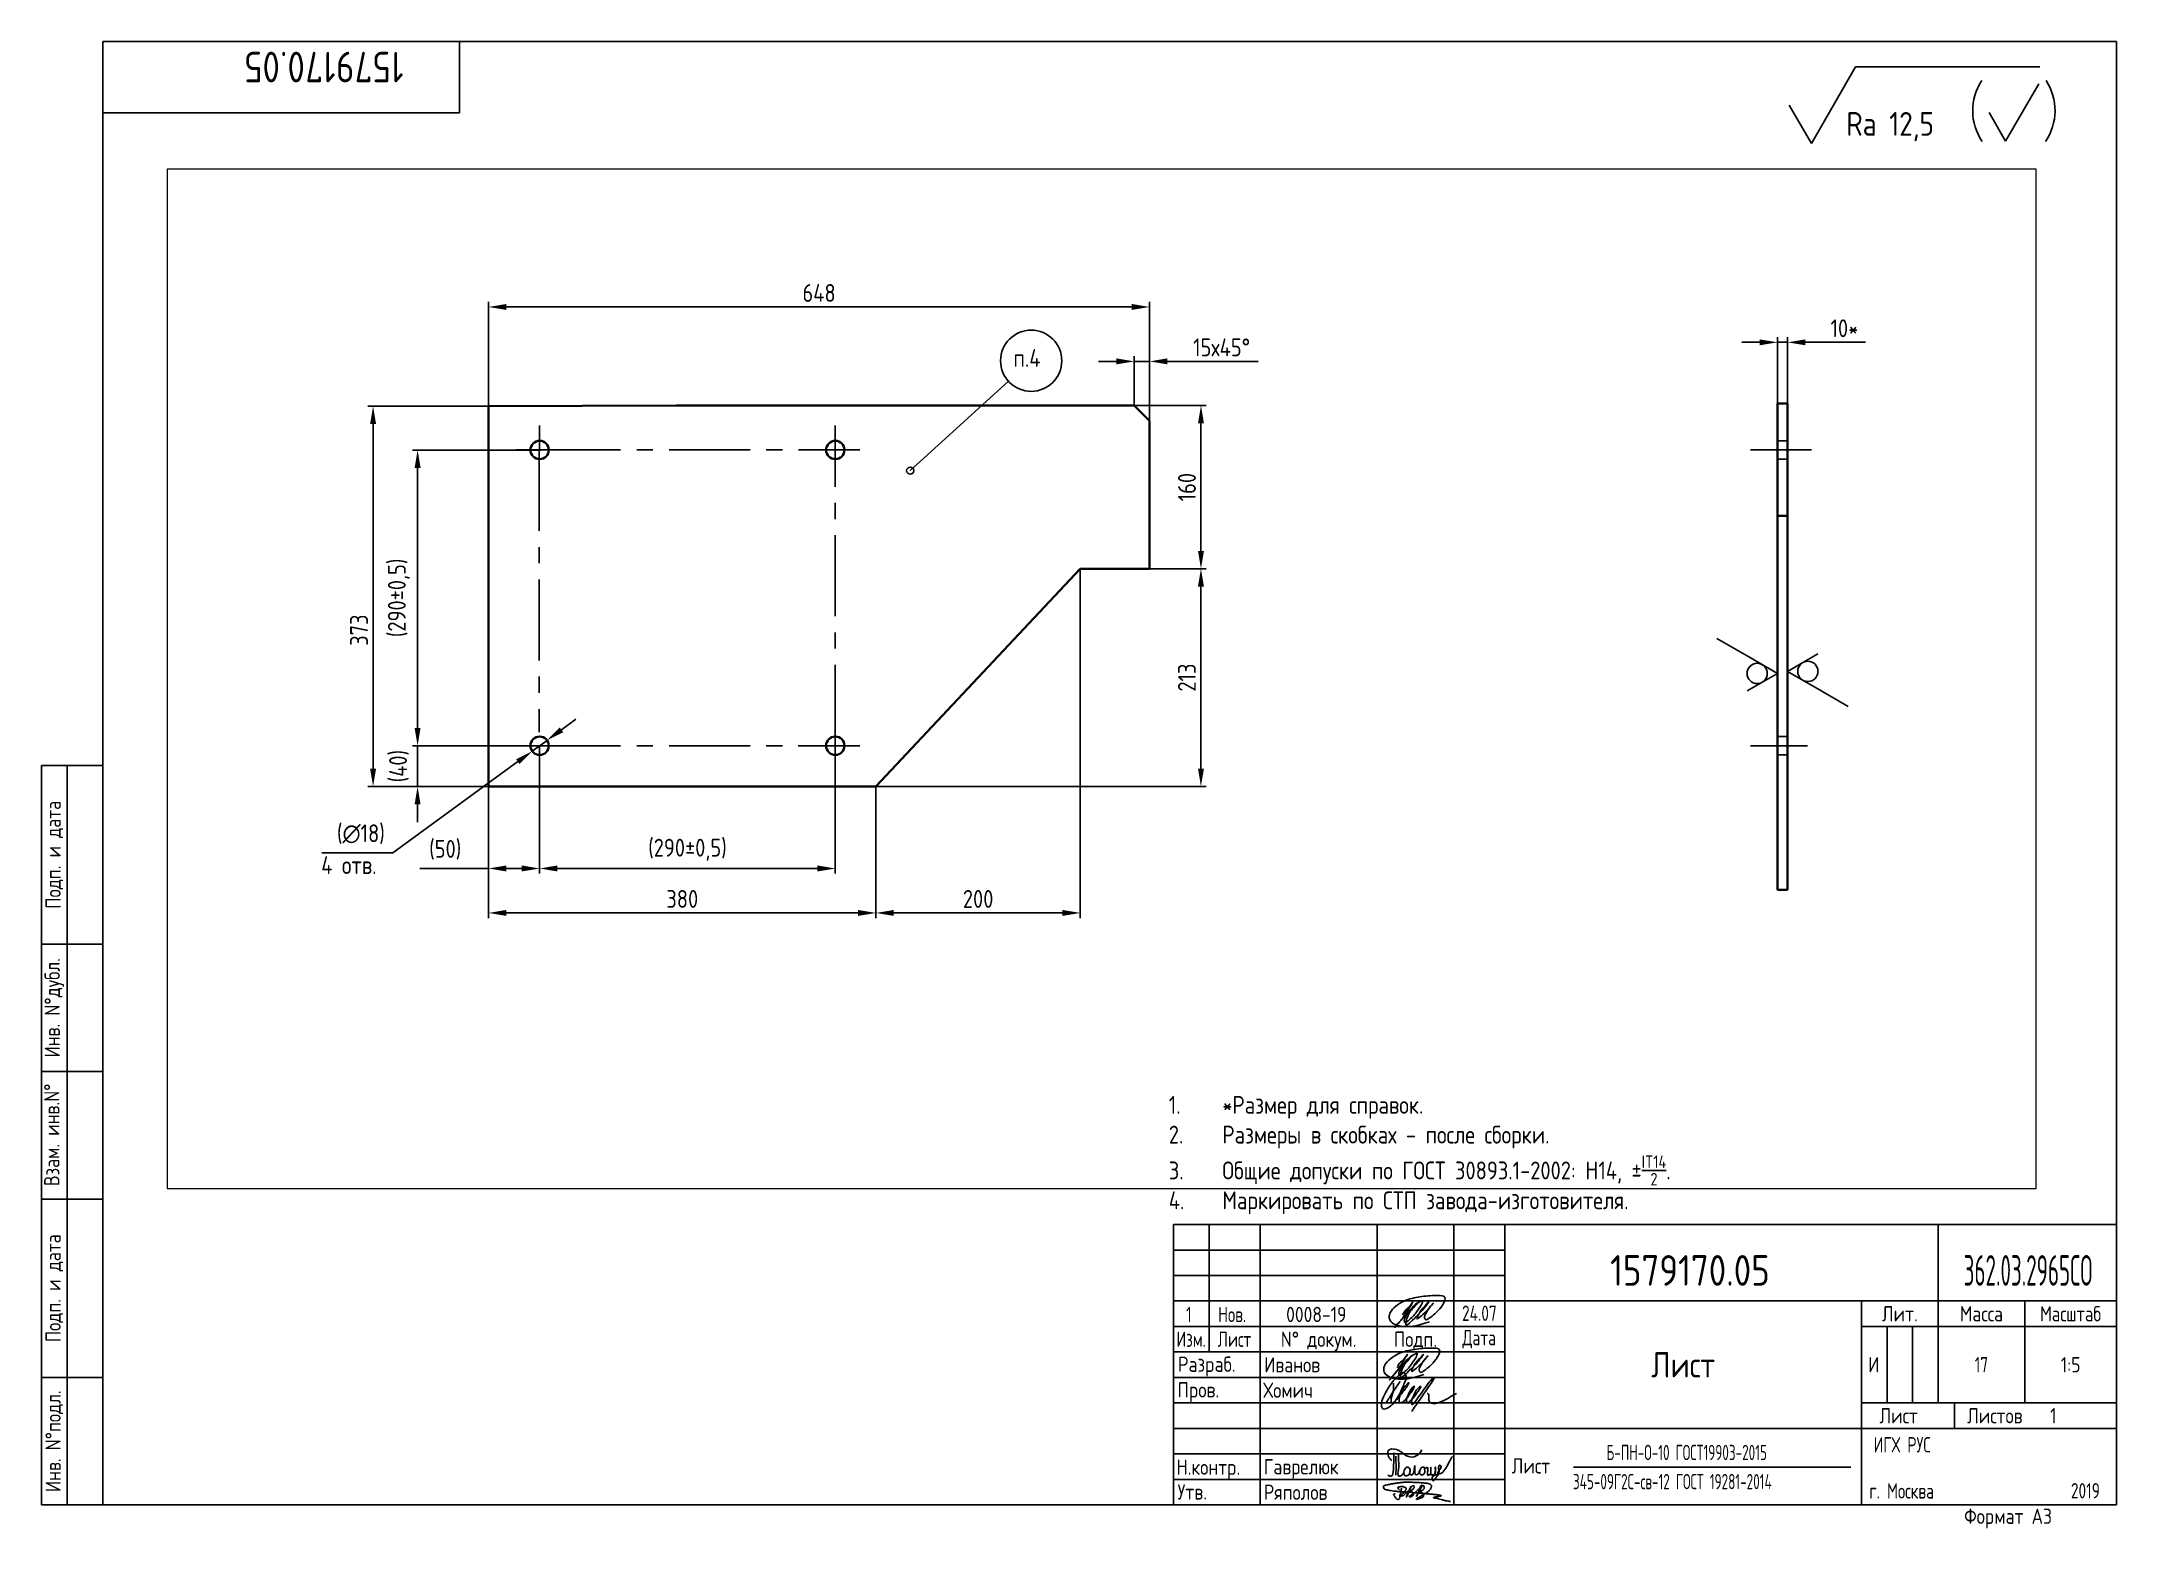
# Paper-space layout 'Лист1' of a CAD drawing. Header units: millimetres. Extents: x 7 to 414, y -1 to 291.
# The model-space entities are those that its viewports show. They can reach past a viewport. Long polylines and large blocks are cut down to what shows.
import ezdxf
from ezdxf.enums import TextEntityAlignment as Align

# ---------------------------------------------------------------- set-up
doc = ezdxf.new("R2010")
doc.units = ezdxf.units.MM
doc.linetypes.add('CENTER', pattern=[50.8, 31.75, -6.35, 6.35, -6.35])
doc.linetypes.add('HIDDEN', pattern=[9.525, 6.35, -3.175])
for name, color, linetype in [('12_SURFACE_FINISH', 7, 'Continuous'), ('Bord', 1, 'Continuous'), ('Cen', 5, 'CENTER'), ('Cont', 6, 'Continuous'), ('Dim', 7, 'Continuous'), ('Hide', 2, 'HIDDEN'), ('Text', 3, 'Continuous'), ('Textb', 6, 'Continuous'), ('Подписи', 10, 'Continuous')]:
    doc.layers.add(name, color=color, linetype=linetype)
for name, color, linetype, lineweight in [('AM_5', 3, 'Continuous', 25), ('Con', 6, 'Continuous', 40), ('Основные', 5, 'Continuous', 40)]:
    doc.layers.add(name, color=color, linetype=linetype, lineweight=lineweight)
doc.layers.add('AM_VIEWS', color=1, linetype='Continuous', lineweight=25, plot=False)
doc.styles.add('Style1', font='romans.shx', dxfattribs={"width": 0.8})
doc.dimstyles.new('DIMSTYLE_1', dxfattribs={"dimtxt": 3.5, "dimasz": 3.5, "dimexe": 1, "dimexo": 0, "dimgap": 1, "dimtad": 1, "dimdec": 1, "dimlfac": 5, "dimtxsty": 'Style1', "dimcen": 0.09, "dimadec": 1, "dimazin": 2, "dimtp": 0.8, "dimtm": 0.8, "dimtfac": 1, "dimtdec": 1, "dimtofl": 0, "dimtmove": 0, "dimatfit": 3, "dimfxl": 1, "dimtolj": 1, "dimarcsym": 0})
doc.dimstyles.new('DIMSTYLE_1$0', dxfattribs={"dimtxt": 3.5, "dimasz": 3.5, "dimexe": 1, "dimexo": 0, "dimgap": 1, "dimtad": 1, "dimdec": 1, "dimlfac": 5, "dimtxsty": 'Style1', "dimcen": 0.09, "dimadec": 1, "dimazin": 2, "dimtp": 0.8, "dimtm": 0.8, "dimtfac": 1, "dimtdec": 1, "dimtofl": 0, "dimtmove": 0, "dimatfit": 3, "dimfxl": 1, "dimtolj": 1, "dimarcsym": 0})
doc.dimstyles.new('DIMSTYLE_1$3', dxfattribs={"dimtxt": 3.5, "dimasz": 3.5, "dimexe": 1, "dimexo": 0, "dimgap": 1, "dimtad": 1, "dimtih": 1, "dimtoh": 1, "dimdec": 1, "dimlfac": 5, "dimtxsty": 'Style1', "dimcen": 0.09, "dimadec": 1, "dimazin": 2, "dimtp": 0.8, "dimtm": 0.8, "dimtfac": 1, "dimtdec": 1, "dimtofl": 0, "dimtmove": 0, "dimatfit": 3, "dimfxl": 1, "dimtolj": 1, "dimarcsym": 0})

psp = doc.layouts.new('Лист1')

# ---------------------------------------------------------------- texts
at = {"layer": '12_SURFACE_FINISH', "color": 2, "linetype": 'Continuous', "style": 'Style1', "width": 0.8}
psp.add_text('Ra 12,5', height=4.667, dxfattribs=at).set_placement((360.91, 272.07))
at = {"layer": 'Text', "style": 'Style1'}
for s, width, p in [('1', 0.7, (231.95, 40.91)), ('Нов.', 0.7, (240.45, 40.91)), ('0008-19', 0.8, (256.95, 40.91)), ('24.07', 0.7, (288.94, 41.15))]:
    psp.add_text(s, height=3, dxfattribs=dict(at, width=width)).set_placement(p, align=Align.MIDDLE_CENTER)
for s, width, p in [('Лист', 0.8, (295.28, 9.71)), ('Б-ПН-О-10 ГОСТ19903-2015', 0.6, (313.87, 12.34)), ('345-09Г2С-св-12 ГОСТ 19281-2014', 0.6, (307.3, 6.63))]:
    psp.add_text(s, height=3, dxfattribs=dict(at, width=width)).set_placement(p)
at = {"layer": 'Text', "insert": (224.52, 83.76), "char_height": 3.5, "attachment_point": 1, "style": 'Style1'}
psp.add_mtext_dynamic_manual_height_columns('\\A1;\\pxi-3,l4,t4;1.\t*Размер для справок.\\P2.\tРазмеры в скобках - после сборки.\\P3.\tОбщие допуски по ГОСТ 30893.1-2002: Н14, %%P{\\H0.7x;\\SIT14/2;}.\\P4.\tМаркировать по СТП завода-изготовителя.', width=207.1972, gutter_width=25, heights=[65.06], dxfattribs=at)

msp = doc.modelspace()

# ---------------------------------------------------------------- texts
at = {"color": 2, "linetype": 'Continuous', "style": 'Style1', "width": 0.8}
msp.add_text('п.4', height=3.4999996, dxfattribs=at).set_placement((2730.395408, 1116.277082))
at = {"layer": 'Text', "insert": (2594.638424, 1020.326152), "char_height": 3.5, "width": 15.4, "attachment_point": 1, "style": 'Style1'}
msp.add_mtext('4 отв.', dxfattribs=at)

# ---------------------------------------------------------------- blocks, each defined once
blk = doc.blocks.new('A3')
at = {"layer": 'Bord'}
for p, q in [((230, 55), (295, 55)), ((230, 50), (295, 50)), ((230, 45), (295, 45)), ((370, 40), (370, 25)), ((375, 40), (375, 25)), ((230, 30), (295, 30)), ((230, 25), (295, 25)), ((230, 20), (295, 20)), ((230, 15), (295, 15)), ((230, 10), (295, 10))]:
    blk.add_line(p, q, dxfattribs=at)
at = {"layer": 'Cont'}
for p, q in [((415, 292), (20, 292)), ((20, 292), (20, 5)), ((90, 278), (90, 292)), ((415, 292), (415, 5)), ((20, 278), (90, 278)), ((8, 5), (8, 150)), ((8, 150), (20, 150)), ((13, 5), (13, 150)), ((8, 115), (20, 115)), ((20, 90), (8, 90)), ((20, 65), (8, 65)), ((230, 60), (415, 60)), ((415, 60), (230, 60)), ((230, 60), (230, 5)), ((237, 60), (237, 35)), ((247, 60), (247, 5)), ((270, 5), (270, 60)), ((285, 60), (285, 5)), ((295, 5), (295, 60)), ((380, 60), (380, 25)), ((295, 45), (415, 45)), ((365, 5), (365, 45)), ((397, 25), (397, 45)), ((230, 40), (295, 40)), ((415, 40), (365, 40)), ((295, 35), (230, 35)), ((20, 30), (8, 30)), ((365, 25), (415, 25)), ((383.24, 25), (383.24, 20)), ((415, 20), (295, 20)), ((20, 5), (8, 5)), ((415, 5), (20, 5))]:
    blk.add_line(p, q, dxfattribs=at)
at = {"layer": 'Text', "style": 'Style1', "width": 0.8}
for s, p in [('Подп. и дата', (10.5, 132.5)), ('Инв. N%%dдубл.', (10.5, 102.5)), ('Взам. инв.N%%d ', (10, 78.38)), ('Подп. и дата', (10.5, 47.5)), ('Инв. N%%dподл.', (10.5, 17.5))]:
    blk.add_text(s, height=3, rotation=90, dxfattribs=at).set_placement(p, align=Align.MIDDLE)
at = {"layer": 'Text', "style": 'Style1'}
for s, width, p in [('Лит.', 0.8, (372.5, 42.5)), ('Масса', 0.8, (388.5, 42.5)), ('Масштаб', 0.75, (406, 42.5)), ('Изм.', 0.7, (233.5, 37.5)), ('Лист', 0.7, (242, 37.5)), ('N%%d докум.', 0.8, (258.5, 37.5)), ('Подп.', 0.8, (277.5, 37.5)), ('Лист', 0.8, (372.27, 22.5)), ('Листов', 0.8, (391.14, 22.5))]:
    blk.add_text(s, height=3, dxfattribs=dict(at, width=width)).set_placement(p, align=Align.MIDDLE_CENTER)
at = {"layer": 'Text', "style": 'Style1', "width": 0.7}
for s, p in [('Дата', (290, 37.5)), ('ИГХ РУС', (372.96, 16.81))]:
    blk.add_text(s, height=3, dxfattribs=at).set_placement(p, align=Align.MIDDLE)
at = {"layer": 'Text', "style": 'Style1'}
for s, width, p in [('Разpаб.', 0.8, (230.92, 31.1)), ('Пpов.', 0.8, (230.84, 26.08)), ('Н.контp.', 0.8, (230.6, 10.92)), ('Утв.', 0.8, (230.84, 6.06)), ('г. Москва', 0.7, (366.52, 6.25)), ('Фоpмат А3', 0.8, (385.11, 1.29))]:
    blk.add_text(s, height=3, dxfattribs=dict(at, width=width)).set_placement(p)
for tag, p, width in [('ФИО', (249, 31), 0.8), ('И', (366.3, 31.02), 0.8), ('ФИО', (249, 26), 0.8), ('ГОСТ_СОРТАМЕНТА', (307, 14), 0.8), ('ФИО', (249, 11), 0.8), ('ФИО', (249, 6), 0.8), ('2007', (402.85, 6.29), 0.7)]:
    blk.add_attdef(tag, p, '', height=3, dxfattribs=dict(at, width=width))
at = {"layer": 'Text', "style": 'Style1', "width": 0.8}
for tag, p in [('200', (388.5, 32.5)), ('1:20', (406, 32.5))]:
    blk.add_attdef(tag, text='', height=3, dxfattribs=at).set_placement(p, align=Align.MIDDLE)
blk.add_attdef('СБОРОЧНЫЙ_ЧЕРТЕЖ', text='', height=3, dxfattribs=at).set_placement((330, 21.3), align=Align.CENTER)
blk.add_attdef('2', text='', height=3, dxfattribs=at).set_placement((415.07, 22.5), align=Align.MIDDLE_CENTER)
blk.add_attdef('ЛИСТ', text='', height=3, dxfattribs=at).set_placement((295.75, 12.5), align=Align.MIDDLE_LEFT)
at = {"layer": 'Text', "style": 'Style1', "width": 0.7}
blk.add_attdef('%%OГОСТ_ТЕХ._ТРЕБОВАНИЙ', text='', height=3, dxfattribs=at).set_placement((307, 8), align=Align.BOTTOM_LEFT)
at = {"layer": 'Textb', "style": 'Style1', "width": 0.8}
blk.add_attdef('1234567', (79, 290), '', height=6, rotation=180, dxfattribs=at)
blk.add_attdef('1234567', (333.4, 48), '', height=6, dxfattribs=at)
for tag, height, p in [('123ХЯ', 6, (393.62, 48)), ('НАИМЕНОВАНИЕ', 5, (330, 30))]:
    blk.add_attdef(tag, text='', height=height, dxfattribs=at).set_placement(p, align=Align.CENTER)
blk = doc.blocks.new('A$C63F45750')
at = {"layer": 'Text'}
for points, knots in [([(3.17, 2.37), (3.12, 2.38), (3.04, 2.41), (2.94, 2.5), (2.85, 2.57), (2.79, 2.69), (2.87, 2.77), (2.99, 2.84), (3.16, 2.89), (3.36, 2.93), (3.6, 2.95), (3.82, 2.92), (4.05, 2.87), (4.25, 2.78), (4.45, 2.63), (4.46, 2.42), (4.38, 2.26), (4.28, 2.1), (4.17, 1.94), (4.03, 1.78), (3.89, 1.62), (3.75, 1.52), (3.63, 1.43), (3.49, 1.36), (3.35, 1.3), (3.24, 1.25), (3.16, 1.21), (3.12, 1.15), (3.19, 1.1), (3.27, 1.09), (3.4, 1.07), (3.55, 1.07), (3.72, 1.12), (3.92, 1.19), (4.1, 1.34), (4.26, 1.51), (4.44, 1.65), (4.59, 1.81), (4.74, 1.93), (4.84, 2.04), (4.93, 2.14), (5.07, 2.29), (5.19, 2.53), (5.28, 2.68), (5.35, 2.96), (5.23, 2.66), (5.2, 2.44), (5.04, 2.09), (4.95, 1.81), (4.86, 1.57), (4.75, 1.31), (4.67, 1.12), (4.46, 0.78), (4.62, 1.17), (4.71, 1.45), (4.88, 1.74), (5.01, 2), (5.08, 2.19), (5.19, 2.4), (5.32, 2.58), (5.4, 2.75), (5.52, 2.89), (5.65, 3.04), (5.85, 3.1), (6.02, 3.03), (6.08, 2.87), (6.03, 2.7), (5.9, 2.51), (5.7, 2.37), (5.55, 2.23), (5.4, 2.17), (5.31, 2.12), (5.12, 2.09), (5.35, 2.07), (5.48, 2), (5.64, 1.93), (5.75, 1.8), (5.85, 1.67), (5.89, 1.54), (5.89, 1.37), (5.8, 1.2), (5.63, 1.06), (5.41, 0.94), (5.23, 0.86), (5.02, 0.92), (5.13, 1.1), (5.28, 1.16), (5.44, 1.27), (5.61, 1.36), (5.74, 1.46), (5.86, 1.53), (5.95, 1.61), (6.05, 1.69), (6.15, 1.77), (6.28, 1.87), (6.46, 2.02), (6.65, 2.19), (6.83, 2.37), (6.98, 2.49), (7.11, 2.61), (7.2, 2.74), (7.32, 2.84), (7.42, 2.97), (7.48, 3.08), (7.48, 3.27), (7.34, 3.08), (7.28, 2.94), (7.18, 2.69), (7.1, 2.46), (7, 2.22), (6.93, 1.98), (6.83, 1.78), (6.73, 1.55), (6.67, 1.34), (6.6, 1.14), (6.56, 1.03), (6.39, 0.99), (6.62, 1.33), (6.75, 1.54), (6.93, 1.87), (7.05, 2.08), (7.18, 2.32), (7.33, 2.6), (7.47, 2.89), (7.6, 3.07), (7.79, 3.18), (7.95, 3.01), (8, 2.81), (7.99, 2.62), (7.94, 2.46), (7.83, 2.33), (7.69, 2.22), (7.53, 2.11), (7.37, 2.03), (7.21, 1.99), (7.11, 1.97), (6.89, 1.98), (7.07, 1.94), (7.15, 1.9), (7.27, 1.88), (7.39, 1.84), (7.52, 1.81), (7.62, 1.72), (7.7, 1.62), (7.78, 1.51), (7.83, 1.39), (7.87, 1.26), (7.88, 1.13), (7.86, 0.99), (7.75, 0.88), (7.6, 0.77), (7.4, 0.73), (7.19, 0.66), (6.97, 0.55), (6.71, 0.48), (6.57, 0.44), (6.42, 0.42), (6.52, 0.58), (6.61, 0.64), (6.81, 0.78), (7.06, 0.89), (7.33, 1.04), (7.55, 1.16), (7.7, 1.24), (7.84, 1.32), (7.99, 1.43), (8.21, 1.58), (8.48, 1.76), (8.74, 1.95), (8.97, 2.12), (9.1, 2.29), (9.23, 2.44), (9.3, 2.6), (9.37, 2.74), (9.42, 2.92), (9.45, 3.13), (9.21, 3.48), (8.67, 3.59), (8.09, 3.63), (7.57, 3.66), (7.06, 3.74), (6.57, 3.75), (6.09, 3.74), (5.67, 3.78), (5.28, 3.78), (4.96, 3.81), (4.65, 3.83), (4.31, 3.82), (3.97, 3.79), (3.61, 3.74), (3.22, 3.67), (2.86, 3.66), (2.53, 3.61), (2.18, 3.52), (1.78, 3.54), (1.38, 3.37), (0.96, 3.35), (0.58, 3.24), (0.25, 3.19), (0.03, 3.06), (-0.03, 2.83), (0.02, 2.6), (0.26, 2.38), (0.59, 2.33), (1, 2.2), (1.48, 2.15), (1.93, 2.05), (2.35, 2.02), (2.72, 2.01), (3.11, 1.94), (3.68, 1.94), (4.25, 1.83), (4.91, 1.87), (5.53, 1.76), (6.13, 1.72), (6.73, 1.71), (7.32, 1.62), (7.99, 1.55), (8.64, 1.54), (9.16, 1.46), (9.61, 1.42), (10.03, 1.4), (10.41, 1.32), (10.73, 1.29), (11.01, 1.24), (11.18, 1.23), (11.42, 1.14), (11.18, 1.06), (11.01, 1.03), (10.71, 0.98), (10.37, 0.92), (10.1, 0.91), (9.65, 0.75), (10.22, 0.67), (10.54, 0.59), (11.08, 0.47), (11.61, 0.35), (12.17, 0.15), (12.64, 0.08), (12.98, 0.03), (13.11, 0.01), (13.18, 0)], [0, 0, 0, 0, 0.153866, 0.270441, 0.388867, 0.510533, 0.592156, 0.71333, 0.90842, 1.11344, 1.349254, 1.61246, 1.782219, 2.047249, 2.291879, 2.451528, 2.651081, 2.806158, 3.017979, 3.227348, 3.462381, 3.633009, 3.75766, 3.920516, 4.080796, 4.214529, 4.291786, 4.349969, 4.397594, 4.50822, 4.594826, 4.799244, 4.954392, 5.128468, 5.437537, 5.632649, 5.842485, 6.094987, 6.293219, 6.410959, 6.551192, 6.687808, 7.022147, 7.294342, 7.425356, 7.52079, 7.946481, 8.313051, 8.59833, 8.833695, 9.090496, 9.427695, 9.601191, 9.883219, 10.093306, 10.673943, 10.798776, 10.974628, 11.287247, 11.486184, 11.648652, 11.848902, 12.027194, 12.25348, 12.40059, 12.537783, 12.716293, 12.91523, 13.208551, 13.438489, 13.549668, 13.67779, 13.77127, 13.930001, 14.029091, 14.272112, 14.434836, 14.547084, 14.739051, 14.830983, 15.061241, 15.268922, 15.500489, 15.788979, 15.879568, 16.024283, 16.221854, 16.418714, 16.593102, 16.783247, 16.91018, 17.018213, 17.135263, 17.278205, 17.430482, 17.620087, 17.979626, 18.191789, 18.388716, 18.565718, 18.714854, 18.857929, 19.039974, 19.171375, 19.283034, 19.400085, 19.618058, 19.882245, 20.150781, 20.377854, 20.649532, 20.89723, 21.042543, 21.40016, 21.557817, 21.667145, 21.752781, 21.926256, 22.412297, 22.813145, 22.961412, 23.171289, 23.607257, 23.940428, 24.110007, 24.291214, 24.48084, 24.697609, 24.904078, 25.034245, 25.218018, 25.407651, 25.573473, 25.787447, 25.930292, 26.051316, 26.18846, 26.285312, 26.406799, 26.52425, 26.630463, 26.793722, 26.898606, 27.029313, 27.171012, 27.314101, 27.419918, 27.580557, 27.709367, 27.829268, 28.024364, 28.266961, 28.41242, 28.705761, 28.989137, 29.187748, 29.233768, 29.332802, 29.529535, 29.667094, 30.039923, 30.332117, 30.61061, 30.769982, 30.856778, 31.109923, 31.313488, 31.656425, 32.066331, 32.296628, 32.49714, 32.710276, 32.891468, 33.014834, 33.177747, 33.444503, 33.618009, 34.409008, 34.914636, 35.419802, 35.95397, 36.458179, 36.88069, 37.388403, 37.738353, 38.034261, 38.353468, 38.693154, 39.037638, 39.391136, 39.787481, 40.203773, 40.488977, 40.784975, 41.26625, 41.668005, 42.070065, 42.499388, 42.869834, 43.079573, 43.213439, 43.554591, 43.717296, 44.153724, 44.506336, 45.019111, 45.587859, 45.90191, 46.270392, 46.703958, 47.093115, 47.952647, 48.44014, 49.079253, 49.808223, 50.268654, 50.851051, 51.604831, 52.298429, 52.776925, 53.1907, 53.661988, 54.042386, 54.348524, 54.616841, 54.853814, 54.983777, 55.126096, 55.333328, 55.613101, 56.008732, 56.315809, 56.59982, 56.87931, 57.399251, 57.889617, 58.432507, 59.066698, 59.660314, 59.862668, 60.07277, 60.07277, 60.07277, 60.07277]), ([(2.31, 1.53), (2.26, 1.52), (2.17, 1.51), (2.06, 1.48), (1.93, 1.38), (2.07, 1.25), (2.14, 1.11), (2.26, 0.93), (2.39, 0.72), (2.57, 0.54), (2.71, 0.44), (2.86, 0.4), (3.02, 0.43), (3.14, 0.54), (3.21, 0.79), (3.25, 1.07), (3.31, 1.4), (3.35, 1.67), (3.38, 1.92), (3.47, 2.19), (3.5, 2.43), (3.54, 2.59), (3.56, 2.64)], [0, 0, 0, 0, 0.15847, 0.269731, 0.363591, 0.555514, 0.688037, 0.848606, 1.204359, 1.433632, 1.58673, 1.729549, 1.880686, 2.057874, 2.19169, 2.63505, 2.928153, 3.184121, 3.441863, 3.696117, 4.025873, 4.178055, 4.178055, 4.178055, 4.178055])]:
    blk.add_open_spline(points, degree=3, knots=knots, dxfattribs=at)
blk = doc.blocks.new('A$C4F4A4F5D')
at = {"layer": 'Основные', "lineweight": 25}
for points, knots in [([(0.76, 2.84), (0.53, 3.07), (0.02, 3.58), (-0.25, 5.26), (1.65, 5.12), (2.72, 4.57), (3.71, 3.46), (5.71, 3.44), (6.39, 4.52), (6.67, 4.97)], [0, 0, 0, 0, 0.995549, 2.196439, 3.853213, 4.970011, 6.02292, 8.170898, 9.705386, 9.705386, 9.705386, 9.705386]), ([(1.19, 4.34), (1.17, 3.4), (1.13, 2.06), (0.98, -0.44), (0.2, -0.16), (0.03, -0.03), (0, 0)], [0, 0, 0, 0, 3.274293, 4.654149, 5.171803, 5.30168, 5.30168, 5.30168, 5.30168]), ([(2.1, 4.21), (2.1, 3.72), (2.08, 2.67), (2.22, 1.45), (1.71, -0.56), (3.23, 0.14), (3.06, 1.09), (3.85, 1.74), (4.43, 1.17), (4.31, 0.54), (4.11, -0.15), (3.33, -0.21), (3.11, 0.28), (3.13, 0.53), (3.14, 0.66)], [0, 0, 0, 0, 1.402041, 3.063923, 4.415037, 5.298701, 6.374637, 7.087927, 7.603499, 8.330482, 8.911132, 9.613125, 9.996533, 10.366919, 10.366919, 10.366919, 10.366919]), ([(1.58, 3.74), (1.58, 3.25), (1.58, 2.32), (1.61, 1.07), (1.55, 0.31), (1.53, 0)], [0, 0, 0, 0, 1.453969, 2.804084, 3.740223, 3.740223, 3.740223, 3.740223]), ([(4.28, 0.44), (4.31, 0.37), (4.37, 0.25), (4.41, 0.06), (4.62, -0.05), (5, 0.18), (5.14, 0.84), (5.2, 1.3), (5.31, 2.06), (5.31, 1.17), (5.3, 0.78), (5.2, 0.26), (5.58, -0.01), (5.91, 0.16), (6.08, 0.5), (6.26, 0.9), (6.43, 1.31), (6.72, 1.59), (7.17, 1.58), (7.18, 1.05), (7.31, 0.57), (6.99, 0.02), (6.34, -0.02), (6.17, 0.51), (6.24, 0.79), (6.27, 0.92)], [0, 0, 0, 0, 0.247339, 0.413433, 0.559308, 0.874045, 1.558567, 2.392422, 2.645523, 3.22433, 3.719885, 4.231527, 4.573657, 4.879974, 5.190145, 5.704595, 6.19318, 6.529505, 6.863422, 7.269696, 7.83948, 8.395909, 8.926487, 9.378613, 9.791445, 9.791445, 9.791445, 9.791445]), ([(7.18, 1.27), (7.27, 1.3), (7.44, 1.37), (7.78, 1.56), (7.87, 1.06), (7.83, 0.71), (7.66, -0.05), (8.07, 0.01), (8.43, 0.12), (8.39, 0.68), (8.46, 1.9), (8.39, 0.94), (8.43, 0.6), (8.37, 0.05), (8.74, 0.07), (9.11, -0.03), (9.26, 0.49), (9.33, 0.95), (9.27, 1.34), (9.32, 1.77), (9.28, 0.91), (9.34, 0.6), (9.2, 0.14), (9.65, -0.01), (9.83, 0.61), (10.14, 1.03), (10.6, 1.72), (9.95, 2.11), (9.91, 1.23), (10.07, 0.69), (9.92, 0), (9.35, -0.37), (8.95, -1.56), (8.34, 0.07), (10.28, -0.02), (11.26, 1.1), (11.82, 2.15), (12.24, 3.04), (12.52, 3.46), (12.65, 3.65)], [0, 0, 0, 0, 0.305783, 0.619019, 0.796582, 1.5526, 2.082394, 2.34716, 2.5822, 3.136594, 4.040413, 4.363654, 5.267311, 5.441668, 5.78494, 6.114287, 6.466434, 7.104395, 7.620812, 7.679251, 8.272982, 8.692439, 9.1059, 9.338721, 9.784511, 10.568279, 11.297869, 11.566962, 12.285888, 12.851793, 13.545205, 14.102749, 15.055561, 15.671649, 17.422398, 18.699613, 20.16544, 20.963871, 21.66672, 21.66672, 21.66672, 21.66672])]:
    blk.add_open_spline(points, degree=3, knots=knots, dxfattribs=at)
blk = doc.blocks.new('*D6')
at = {"layer": 'Defpoints', "color": 0, "linetype": 'Continuous', "transparency": 16777216}
for p in [(2627.45, 1033.98), (2703.44, 1034), (2703.44, 1009.19)]:
    blk.add_point(p, dxfattribs=at)
at = {"layer": 'Dim', "color": 0, "linetype": 'Continuous', "lineweight": -2, "transparency": 16777216}
for p, q in [((2627.45, 1033.98), (2627.45, 1008.19)), ((2703.44, 1034), (2703.44, 1008.19)), ((2630.95, 1009.19), (2699.94, 1009.19))]:
    blk.add_line(p, q, dxfattribs=at)
at = {"layer": 'Dim', "color": 0, "linetype": 'Continuous', "transparency": 16777216}
for points in [[(2630.95, 1009.78), (2630.95, 1008.61), (2627.45, 1009.19)], [(2699.94, 1009.78), (2699.94, 1008.61), (2703.44, 1009.19)]]:
    blk.add_solid(points, dxfattribs=at)
at = {"layer": 'Dim', "linetype": 'Continuous', "transparency": 16777216, "insert": (2665.45, 1011.94), "char_height": 3.5, "attachment_point": 5, "style": 'Style1'}
blk.add_mtext('\\A1;380', dxfattribs=at)
blk = doc.blocks.new('*D7')
at = {"layer": 'Defpoints', "color": 0, "linetype": 'Continuous', "transparency": 16777216}
for p in [(2604.8, 1108.59), (2627.51, 1108.59), (2627.47, 1033.98)]:
    blk.add_point(p, dxfattribs=at)
at = {"layer": 'Dim', "color": 0, "linetype": 'Continuous', "lineweight": -2, "transparency": 16777216}
for p, q in [((2627.51, 1108.59), (2603.8, 1108.59)), ((2604.8, 1037.48), (2604.8, 1105.09)), ((2627.47, 1033.98), (2603.8, 1033.98))]:
    blk.add_line(p, q, dxfattribs=at)
at = {"layer": 'Dim', "color": 0, "linetype": 'Continuous', "transparency": 16777216}
for points in [[(2604.22, 1105.09), (2605.39, 1105.09), (2604.8, 1108.59)], [(2604.22, 1037.48), (2605.39, 1037.48), (2604.8, 1033.98)]]:
    blk.add_solid(points, dxfattribs=at)
at = {"layer": 'Dim', "linetype": 'Continuous', "transparency": 16777216, "insert": (2600.3, 1064.65), "char_height": 3.5, "width": 7.7344, "attachment_point": 2, "rotation": 90, "style": 'Style1'}
blk.add_mtext('\\A1;373', dxfattribs=at)
blk = doc.blocks.new('*D8')
at = {"layer": 'AM_5', "color": 0, "lineweight": -2, "transparency": 16777216}
for p, q in [((2743.51, 1076.7), (2743.51, 1008.19)), ((2703.44, 1034), (2703.44, 1008.19)), ((2706.94, 1009.19), (2740.01, 1009.19))]:
    blk.add_line(p, q, dxfattribs=at)
at = {"layer": 'AM_5', "color": 0, "transparency": 16777216}
for points in [[(2706.94, 1009.78), (2706.94, 1008.61), (2703.44, 1009.19)], [(2740.01, 1009.78), (2740.01, 1008.61), (2743.51, 1009.19)]]:
    blk.add_solid(points, dxfattribs=at)
at = {"layer": 'Defpoints', "color": 0, "transparency": 16777216}
for p in [(2743.51, 1076.7), (2703.44, 1034), (2743.51, 1009.19)]:
    blk.add_point(p, dxfattribs=at)
at = {"layer": 'AM_5', "color": 0, "transparency": 16777216, "insert": (2723.48, 1011.94), "char_height": 3.5, "attachment_point": 5, "style": 'Style1'}
blk.add_mtext('\\A1;200', dxfattribs=at)
blk = doc.blocks.new('*D13')
at = {"layer": 'AM_5', "color": 0, "lineweight": -2, "transparency": 16777216}
for p, q in [((2613.53, 1045.48), (2613.53, 1048.98)), ((2637.47, 1041.98), (2612.53, 1041.98)), ((2613.53, 1033.98), (2613.53, 1041.98)), ((2627.35, 1033.98), (2612.53, 1033.98)), ((2613.53, 1030.48), (2613.53, 1026.98))]:
    blk.add_line(p, q, dxfattribs=at)
at = {"layer": 'AM_5', "color": 0, "transparency": 16777216}
for points in [[(2612.95, 1045.48), (2614.12, 1045.48), (2613.53, 1041.98)], [(2612.95, 1030.48), (2614.12, 1030.48), (2613.53, 1033.98)]]:
    blk.add_solid(points, dxfattribs=at)
at = {"layer": 'Defpoints', "color": 0, "transparency": 16777216}
for p in [(2613.53, 1041.98), (2637.47, 1041.98), (2627.35, 1033.98)]:
    blk.add_point(p, dxfattribs=at)
at = {"layer": 'AM_5', "color": 0, "transparency": 16777216, "insert": (2609.87, 1037.98), "char_height": 3.5, "attachment_point": 5, "rotation": 90, "style": 'Style1'}
blk.add_mtext('\\A1;(40)', dxfattribs=at)
blk = doc.blocks.new('*D14')
at = {"layer": 'AM_5', "color": 0, "lineweight": -2, "transparency": 16777216}
for p, q in [((2637.61, 1099.98), (2612.53, 1099.98)), ((2613.53, 1045.48), (2613.53, 1096.48)), ((2637.47, 1041.98), (2612.53, 1041.98))]:
    blk.add_line(p, q, dxfattribs=at)
at = {"layer": 'AM_5', "color": 0, "transparency": 16777216}
for points in [[(2612.95, 1096.48), (2614.12, 1096.48), (2613.53, 1099.98)], [(2612.95, 1045.48), (2614.12, 1045.48), (2613.53, 1041.98)]]:
    blk.add_solid(points, dxfattribs=at)
at = {"layer": 'Defpoints', "color": 0, "transparency": 16777216}
for p in [(2613.53, 1099.98), (2637.61, 1099.98), (2637.47, 1041.98)]:
    blk.add_point(p, dxfattribs=at)
at = {"layer": 'AM_5', "color": 0, "transparency": 16777216, "insert": (2609.87, 1070.98), "char_height": 3.5, "attachment_point": 5, "rotation": 90, "style": 'Style1'}
blk.add_mtext('\\A1;(290%%P0,5)', dxfattribs=at)
blk = doc.blocks.new('*D9')
at = {"layer": 'AM_5', "color": 0, "lineweight": -2, "transparency": 16777216}
for p, q in [((2637.47, 1041.98), (2637.47, 1016.91)), ((2627.45, 1033.98), (2627.45, 1016.91)), ((2627.45, 1017.91), (2613.95, 1017.91)), ((2633.97, 1017.91), (2630.95, 1017.91))]:
    blk.add_line(p, q, dxfattribs=at)
at = {"layer": 'AM_5', "color": 0, "transparency": 16777216}
for points in [[(2630.95, 1018.5), (2630.95, 1017.33), (2627.45, 1017.91)], [(2633.97, 1018.5), (2633.97, 1017.33), (2637.47, 1017.91)]]:
    blk.add_solid(points, dxfattribs=at)
at = {"layer": 'Defpoints', "color": 0, "transparency": 16777216}
for p in [(2637.47, 1041.98), (2627.45, 1033.98), (2637.47, 1017.91)]:
    blk.add_point(p, dxfattribs=at)
at = {"layer": 'AM_5', "color": 0, "transparency": 16777216, "insert": (2618.95, 1021.58), "char_height": 3.5, "attachment_point": 5, "style": 'Style1'}
blk.add_mtext('\\A1;(50)', dxfattribs=at)
blk = doc.blocks.new('*D10')
at = {"layer": 'AM_5', "color": 0, "lineweight": -2, "transparency": 16777216}
for p, q in [((2637.47, 1041.98), (2637.47, 1016.91)), ((2695.47, 1041.98), (2695.47, 1016.91)), ((2640.97, 1017.91), (2691.97, 1017.91))]:
    blk.add_line(p, q, dxfattribs=at)
at = {"layer": 'AM_5', "color": 0, "transparency": 16777216}
for points in [[(2640.97, 1018.5), (2640.97, 1017.33), (2637.47, 1017.91)], [(2691.97, 1018.5), (2691.97, 1017.33), (2695.47, 1017.91)]]:
    blk.add_solid(points, dxfattribs=at)
at = {"layer": 'Defpoints', "color": 0, "transparency": 16777216}
for p in [(2637.47, 1041.98), (2695.47, 1041.98), (2695.47, 1017.91)]:
    blk.add_point(p, dxfattribs=at)
at = {"layer": 'AM_5', "color": 0, "transparency": 16777216, "insert": (2666.47, 1021.58), "char_height": 3.5, "attachment_point": 5, "style": 'Style1'}
blk.add_mtext('\\A1;(290%%P0,5)', dxfattribs=at)
blk = doc.blocks.new('*D11')
at = {"layer": 'AM_5', "color": 0, "lineweight": -2, "transparency": 16777216}
for p, q in [((2627.45, 1108.59), (2627.45, 1129.03)), ((2630.95, 1128.03), (2753.61, 1128.03)), ((2757.11, 1105.7), (2757.11, 1129.03))]:
    blk.add_line(p, q, dxfattribs=at)
at = {"layer": 'AM_5', "color": 0, "transparency": 16777216}
for points in [[(2630.95, 1128.62), (2630.95, 1127.45), (2627.45, 1128.03)], [(2753.61, 1128.62), (2753.61, 1127.45), (2757.11, 1128.03)]]:
    blk.add_solid(points, dxfattribs=at)
at = {"layer": 'Defpoints', "color": 0, "transparency": 16777216}
for p in [(2757.11, 1128.03), (2627.45, 1108.59), (2757.11, 1105.7)]:
    blk.add_point(p, dxfattribs=at)
at = {"layer": 'AM_5', "color": 0, "transparency": 16777216, "insert": (2692.28, 1130.78), "char_height": 3.5, "attachment_point": 5, "style": 'Style1'}
blk.add_mtext('\\A1;648', dxfattribs=at)
blk = doc.blocks.new('*D15')
at = {"layer": 'AM_5', "color": 0, "lineweight": -2, "transparency": 16777216}
for p, q in [((2750.61, 1117.36), (2747.11, 1117.36)), ((2754.11, 1108.7), (2754.11, 1118.36)), ((2754.11, 1117.36), (2757.11, 1117.36)), ((2757.11, 1076.7), (2757.11, 1118.36)), ((2760.61, 1117.36), (2778.38, 1117.36))]:
    blk.add_line(p, q, dxfattribs=at)
at = {"layer": 'AM_5', "color": 0, "transparency": 16777216}
for points in [[(2750.61, 1117.95), (2750.61, 1116.78), (2754.11, 1117.36)], [(2760.61, 1117.95), (2760.61, 1116.78), (2757.11, 1117.36)]]:
    blk.add_solid(points, dxfattribs=at)
at = {"layer": 'Defpoints', "color": 0, "transparency": 16777216}
for p in [(2754.11, 1117.36), (2754.11, 1108.7), (2757.11, 1076.7)]:
    blk.add_point(p, dxfattribs=at)
at = {"layer": 'AM_5', "color": 0, "transparency": 16777216, "insert": (2771.24, 1120.11), "char_height": 3.5, "attachment_point": 5, "style": 'Style1'}
blk.add_mtext('\\A1;15х45%%D', dxfattribs=at)
blk = doc.blocks.new('*D16')
at = {"layer": 'AM_5', "color": 0, "lineweight": -2, "transparency": 16777216}
for p, q in [((2754.11, 1108.7), (2768.19, 1108.7)), ((2767.19, 1080.2), (2767.19, 1105.2)), ((2757.11, 1076.7), (2768.19, 1076.7))]:
    blk.add_line(p, q, dxfattribs=at)
at = {"layer": 'AM_5', "color": 0, "transparency": 16777216}
for points in [[(2766.6, 1105.2), (2767.77, 1105.2), (2767.19, 1108.7)], [(2766.6, 1080.2), (2767.77, 1080.2), (2767.19, 1076.7)]]:
    blk.add_solid(points, dxfattribs=at)
at = {"layer": 'Defpoints', "color": 0, "transparency": 16777216}
for p in [(2754.11, 1108.7), (2767.19, 1108.7), (2757.11, 1076.7)]:
    blk.add_point(p, dxfattribs=at)
at = {"layer": 'AM_5', "color": 0, "transparency": 16777216, "insert": (2764.44, 1092.7), "char_height": 3.5, "attachment_point": 5, "rotation": 90, "style": 'Style1'}
blk.add_mtext('\\A1;160', dxfattribs=at)
blk = doc.blocks.new('*D12')
at = {"layer": 'Defpoints', "color": 0, "transparency": 16777216}
for p in [(2882.26, 1121.1), (2880.26, 1109.1), (2882.26, 1109.1)]:
    blk.add_point(p, dxfattribs=at)
at = {"layer": 'Dim', "color": 0, "lineweight": -2, "transparency": 16777216}
for p, q in [((2876.76, 1121.1), (2873.26, 1121.1)), ((2880.26, 1109.1), (2880.26, 1122.1)), ((2880.26, 1121.1), (2882.26, 1121.1)), ((2882.26, 1109.1), (2882.26, 1122.1)), ((2885.76, 1121.1), (2897.53, 1121.1))]:
    blk.add_line(p, q, dxfattribs=at)
at = {"layer": 'Dim', "color": 0, "transparency": 16777216}
for points in [[(2876.76, 1121.68), (2876.76, 1120.51), (2880.26, 1121.1)], [(2885.76, 1121.68), (2885.76, 1120.51), (2882.26, 1121.1)]]:
    blk.add_solid(points, dxfattribs=at)
at = {"layer": 'Dim', "color": 0, "transparency": 16777216, "insert": (2893.39, 1123.85), "char_height": 3.5, "attachment_point": 5, "style": 'Style1'}
blk.add_mtext('\\A1;10*', dxfattribs=at)
blk = doc.blocks.new('*D17')
at = {"layer": 'AM_5', "color": 0, "lineweight": -2, "transparency": 16777216}
for p, q in [((2641.75, 1045.11), (2644.58, 1047.17)), ((2638.92, 1043.04), (2636.01, 1040.92)), ((2608.67, 1020.97), (2633.19, 1038.86)), ((2597.14, 1020.97), (2608.67, 1020.97))]:
    blk.add_line(p, q, dxfattribs=at)
at = {"layer": 'AM_5', "color": 0, "transparency": 16777216}
for points in [[(2641.4, 1045.58), (2642.09, 1044.64), (2638.92, 1043.04)], [(2632.84, 1039.33), (2633.53, 1038.39), (2636.01, 1040.92)]]:
    blk.add_solid(points, dxfattribs=at)
at = {"layer": 'Defpoints', "color": 0, "transparency": 16777216}
for p in [(2638.92, 1043.04), (2636.01, 1040.92)]:
    blk.add_point(p, dxfattribs=at)
at = {"layer": 'AM_5', "color": 0, "transparency": 16777216, "insert": (2602.41, 1024.64), "char_height": 3.5, "attachment_point": 5, "style": 'Style1'}
blk.add_mtext('\\A1;(∅18)', dxfattribs=at)
blk = doc.blocks.new('_DOTBLANK')
at = {"color": 0, "linetype": 'ByBlock'}
blk.add_line((-1, 0), (0, 0), dxfattribs=at)
blk.add_circle((0, 0), 0.2, dxfattribs=at)
blk = doc.blocks.new('*D20')
at = {"layer": 'AM_5', "color": 0, "lineweight": -2, "transparency": 16777216}
for p, q in [((2743.51, 1076.7), (2768.18, 1076.7)), ((2767.18, 1037.5), (2767.18, 1073.2)), ((2700.99, 1034), (2768.18, 1034))]:
    blk.add_line(p, q, dxfattribs=at)
at = {"layer": 'AM_5', "color": 0, "transparency": 16777216}
for points in [[(2766.6, 1073.2), (2767.77, 1073.2), (2767.18, 1076.7)], [(2766.6, 1037.5), (2767.77, 1037.5), (2767.18, 1034)]]:
    blk.add_solid(points, dxfattribs=at)
at = {"layer": 'Defpoints', "color": 0, "transparency": 16777216}
for p in [(2743.51, 1076.7), (2767.18, 1076.7), (2700.99, 1034)]:
    blk.add_point(p, dxfattribs=at)
at = {"layer": 'AM_5', "color": 0, "transparency": 16777216, "insert": (2764.43, 1055.35), "char_height": 3.5, "attachment_point": 5, "rotation": 90, "style": 'Style1'}
blk.add_mtext('\\A1;213', dxfattribs=at)

# ---------------------------------------------------------------- dimensions: what is measured, and where the dimension line sits
at = {"layer": 'AM_5'}
for base, p1, p2, override, picture, middle in [((2757.108942, 1128.032125), (2627.449262, 1108.591057), (2757.108942, 1105.696582), {"dimdec": 0, "dimlfac": 5, "dimpost": ''}, '*D11', (2692.279102, 1130.782125)), ((2743.508942, 1009.192254), (2703.441094, 1034.000168), (2743.508942, 1076.696582), {"dimdec": 0}, '*D8', (2723.475018, 1011.942254))]:
    dim = msp.add_linear_dim(base=base, p1=p1, p2=p2, dimstyle='DIMSTYLE_1$0', override=override, dxfattribs=at)
    dim.commit()
    dim.dimension.update_dxf_attribs({"geometry": picture, "text_midpoint": middle})
for base, p1, p2, text, override, picture, middle in [((2754.108942, 1117.364354), (2757.108942, 1076.696582), (2754.108942, 1108.696582), '<>х45%%D', {"dimtofl": 1}, '*D15', (2771.242276, 1117.364354)), ((2637.466998, 1017.914412), (2627.449262, 1033.983076), (2637.466998, 1041.983054), '(<>)', {"dimdec": 0}, '*D9', (2618.949262, 1017.914412))]:
    dim = msp.add_linear_dim(base=base, p1=p1, p2=p2, text=text, dimstyle='DIMSTYLE_1$0', override=override, dxfattribs=at)
    dim.commit()
    dim.dimension.update_dxf_attribs({"geometry": picture, "text_midpoint": middle, "dimtype": 160})
for base, p1, p2, override, picture, middle in [((2767.186078, 1108.696582), (2757.108942, 1076.696582), (2754.108942, 1108.696582), {"dimdec": 1, "dimlfac": 5}, '*D16', (2764.436078, 1092.696582)), ((2767.182184, 1076.696582), (2700.989088, 1033.999617), (2743.508942, 1076.696582), {"dimdec": 0, "dimlfac": 5}, '*D20', (2764.432184, 1055.348099))]:
    dim = msp.add_linear_dim(base=base, p1=p1, p2=p2, angle=90, dimstyle='DIMSTYLE_1$0', override=override, dxfattribs=at)
    dim.commit()
    dim.dimension.update_dxf_attribs({"geometry": picture, "text_midpoint": middle})
dim = msp.add_linear_dim(base=(2613.532958, 1099.983054), p1=(2637.466998, 1041.983054), p2=(2637.609202, 1099.983054), angle=90, text='(<>%%P0,5)', dimstyle='DIMSTYLE_1$0', dxfattribs=at)
dim.commit()
dim.dimension.update_dxf_attribs({"geometry": '*D14', "text_midpoint": (2609.866292, 1070.983054)})
dim = msp.add_diameter_dim_2p(p1=(2638.921054, 1043.044053), p2=(2636.012941, 1040.922055), text='(<>)', dimstyle='DIMSTYLE_1$3', override={"dimdec": 4, "dimtofl": 1}, dxfattribs=at)
dim.commit()
dim.dimension.update_dxf_attribs({"geometry": '*D17', "text_midpoint": (2602.406592, 1020.972784), "dimtype": 163})
dim = msp.add_linear_dim(base=(2613.532958, 1041.983054), p1=(2627.349262, 1033.983054), p2=(2637.466998, 1041.983054), angle=90, text='(<>)', dimstyle='DIMSTYLE_1$0', override={"dimtofl": 1}, dxfattribs=at)
dim.commit()
dim.dimension.update_dxf_attribs({"geometry": '*D13', "text_midpoint": (2613.532958, 1037.983054), "dimtype": 160})
dim = msp.add_linear_dim(base=(2695.466998, 1017.914412), p1=(2637.466998, 1041.983054), p2=(2695.466998, 1041.983054), text='(<>%%P0,5)', dimstyle='DIMSTYLE_1$0', override={"dimdec": 0}, dxfattribs=at)
dim.commit()
dim.dimension.update_dxf_attribs({"geometry": '*D10', "text_midpoint": (2666.466998, 1021.581079)})
at = {"layer": 'Dim'}
dim = msp.add_linear_dim(base=(2882.260619, 1121.096582), p1=(2880.260619, 1109.096582), p2=(2882.260619, 1109.096582), text='<>*', dimstyle='DIMSTYLE_1$0', override={"dimasz": 3.5, "dimexe": 1, "dimdec": 4, "dimlfac": 5, "dimpost": '', "dimtofl": 1}, dxfattribs=at)
dim.commit()
dim.dimension.update_dxf_attribs({"geometry": '*D12', "text_midpoint": (2893.393952, 1123.846582)})
at = {"layer": 'Dim', "linetype": 'Continuous'}
dim = msp.add_linear_dim(base=(2604.803612, 1108.591051), p1=(2627.466998, 1033.983054), p2=(2627.508489, 1108.591051), angle=90, dimstyle='DIMSTYLE_1', override={"dimdle": 1, "dimclrt": 256, "dimtdec": 4, "dimtofl": 1}, dxfattribs=at)
dim.commit()
dim.dimension.update_dxf_attribs({"geometry": '*D7', "text_midpoint": (2604.803612, 1064.654959), "dimtype": 160})
dim = msp.add_linear_dim(base=(2703.441094, 1009.192254), p1=(2627.449262, 1033.983076), p2=(2703.441094, 1034.000168), dimstyle='DIMSTYLE_1', override={"dimdle": 1, "dimclrt": 256, "dimtdec": 4, "dimtofl": 1}, dxfattribs=at)
dim.commit()
dim.dimension.update_dxf_attribs({"geometry": '*D6', "text_midpoint": (2665.445178, 1011.942254)})

# ---------------------------------------------------------------- linework, layer by layer
at = {"color": 7, "linetype": 'Continuous'}
msp.add_circle((2733.885207, 1117.483186), 6, dxfattribs=at)
at = {"layer": '12_SURFACE_FINISH', "color": 2, "linetype": 'Continuous'}
for p, q in [((2932.61816, 1152.308485), (2936.948285, 1144.808488)), ((2882.260619, 1062.129284), (2882.260619, 1077.096582)), ((2874.330354, 1059.583301), (2868.379134, 1063.019239)), ((2880.260619, 1056.159461), (2874.330354, 1059.583301)), ((2888.190884, 1059.992139), (2882.260619, 1056.568298)), ((2874.330354, 1052.735621), (2880.260619, 1056.159461)), ((2882.260619, 1056.568298), (2888.190884, 1053.144458)), ((2888.190884, 1053.144458), (2894.142104, 1049.70852))]:
    msp.add_line(p, q, dxfattribs=at)
for centre in [(2886.229369, 1056.568298), (2876.291869, 1056.159461)]:
    msp.add_circle(centre, 1.984375, dxfattribs=at)
at = {"layer": 'Cen', "linetype": 'CENTER', "ltscale": 0.5}
for p, q in [((2637.466998, 1099.983054), (2637.466998, 1104.783054)), ((2695.466998, 1099.983054), (2695.466998, 1104.783054)), ((2637.609202, 1099.983054), (2632.809202, 1099.983054)), ((2635.349262, 1099.983054), (2639.584733, 1099.983054)), ((2637.366998, 1099.983054), (2637.366998, 1044.657954)), ((2637.466998, 1099.983054), (2690.666998, 1099.983054)), ((2695.466998, 1099.983054), (2690.666998, 1099.983054)), ((2693.349262, 1099.983054), (2698.549262, 1099.983054)), ((2695.466998, 1099.983054), (2695.466998, 1095.183054)), ((2695.466998, 1099.983054), (2700.266998, 1099.983054)), ((2695.466998, 1041.983054), (2695.466998, 1095.183054)), ((2637.466998, 1041.983054), (2632.666998, 1041.983054)), ((2637.466998, 1041.983054), (2637.466998, 1037.183054)), ((2637.466998, 1041.983054), (2690.666998, 1041.983054)), ((2693.349262, 1041.983054), (2688.149262, 1041.983054)), ((2695.466998, 1041.983054), (2690.666998, 1041.983054)), ((2693.349262, 1041.983054), (2698.549262, 1041.983054)), ((2695.466998, 1041.983054), (2700.266998, 1041.983054)), ((2695.466998, 1041.983054), (2695.466998, 1037.183054))]:
    msp.add_line(p, q, dxfattribs=at)
at = {"layer": 'Cen'}
for p, q in [((2874.961848, 1099.983054), (2886.916658, 1099.983054)), ((2874.961848, 1041.983054), (2886.180415, 1041.983054))]:
    msp.add_line(p, q, dxfattribs=at)
at = {"layer": 'Con', "linetype": 'Continuous'}
for p, q in [((2664.280371, 1108.696582), (2627.449262, 1108.591051)), ((2754.108942, 1108.696582), (2664.280371, 1108.696582)), ((2757.108942, 1105.696582), (2754.108942, 1108.696582)), ((2880.260619, 1109.096582), (2880.260619, 1013.696582)), ((2880.260619, 1109.096582), (2882.260619, 1109.096582)), ((2882.260619, 1109.096582), (2882.260619, 1013.696582)), ((2757.108942, 1076.696582), (2757.108942, 1105.696582)), ((2880.260619, 1087.096582), (2882.260619, 1087.096582)), ((2703.441094, 1034.000168), (2743.508942, 1076.696582)), ((2743.508942, 1076.696582), (2757.108942, 1076.696582)), ((2627.349262, 1033.983054), (2703.441094, 1034.000168)), ((2880.260619, 1013.696582), (2882.260619, 1013.696582))]:
    msp.add_line(p, q, dxfattribs=at)
at = {"layer": 'Con'}
msp.add_line((2627.449262, 1033.983054), (2627.449262, 1108.591051), dxfattribs=at)
at = {"layer": 'Con', "linetype": 'Continuous'}
for centre in [(2637.466998, 1099.983054), (2695.466998, 1099.983054), (2637.466998, 1041.983054), (2695.466998, 1041.983054)]:
    msp.add_circle(centre, 1.8, dxfattribs=at)
at = {"layer": 'Dim', "linetype": 'Continuous'}
msp.add_lwpolyline([(2712.745176, 1098.284069), (2729.44357, 1113.449346)], dxfattribs=at)
at = {"layer": 'Hide'}
for p, q in [((2880.260619, 1101.783054), (2882.260619, 1101.783054)), ((2880.260619, 1098.183054), (2882.260619, 1098.183054)), ((2880.260619, 1043.783054), (2882.260619, 1043.783054)), ((2880.260619, 1040.183054), (2882.260619, 1040.183054))]:
    msp.add_line(p, q, dxfattribs=at)
at = {"layer": 'Text'}
msp.add_line((2608.673258, 1020.972784), (2594.745569, 1020.972784), dxfattribs=at)

# ---------------------------------------------------------------- block references
at = {"layer": 'Dim', "linetype": 'Continuous', "xscale": 3.500000000000001, "yscale": 3.500000000000001, "zscale": 3.500000000000001, "rotation": 222.24534396728345}
msp.add_blockref('_DOTBLANK', (2710.154222, 1095.930996), dxfattribs=at)

msp.set_redraw_order([(e.dxf.handle, doc.entitydb.next_handle()) for e in msp.query("TEXT MTEXT ATTDEF DIMENSION ARC_DIMENSION")])  # texts and dimensions are drawn at this point

# ---------------------------------------------------------------- linework, layer by layer
at = {"layer": '12_SURFACE_FINISH', "color": 2, "linetype": 'Continuous'}
for p, q in [((354.06, 270.56), (362.72, 285.56)), ((362.72, 285.56), (398.9, 285.56)), ((395.41, 276.65), (398.65, 282.28)), ((349.73, 278.06), (354.06, 270.56)), ((388.91, 276.65), (392.16, 271.03)), ((392.16, 271.03), (395.41, 276.65))]:
    psp.add_line(p, q, dxfattribs=at)
for centre, start, end in [((396.44, 276.98), 146.7128, 214.1116), ((391.11, 276.98), 325.8884, 33.2872)]:
    psp.add_arc(centre, 10.74, start, end, dxfattribs=at)
at = {"layer": 'Cont'}
for p in [(228.91, 47.74), (293.91, 58.55)]:
    psp.add_line(p, (228.91, 58.55), dxfattribs=at)
at = {"layer": 'Text'}
psp.add_line((307.41, 10.93), (361.82, 10.93), dxfattribs=at)
at = {"layer": 'Подписи'}
for points, knots in [([(276.74, 43.21), (276.25, 42.76), (275.39, 41.98), (274.58, 40.69), (274.09, 39.83), (274.32, 39.19), (275.02, 39.72), (275.63, 40.21), (276.54, 41.23), (277.21, 42.29), (277.67, 42.93), (277.88, 43.71), (277.15, 43.4), (276.59, 42.98), (275.97, 42.15), (275.29, 41.47), (274.93, 40.66), (274.6, 39.87), (274.5, 39.32), (274.54, 38.71), (275.27, 39.2), (275.95, 39.92), (277.25, 41.19), (278.13, 42.13), (279.52, 44.02), (277.5, 41.72), (277.13, 41.23), (276.59, 39.88), (277.96, 40.91), (278.32, 41.32), (280.4, 43.65), (278.95, 42.09), (278.57, 41.29), (278.07, 40.48), (278.38, 39.68), (279.39, 40.33), (280.27, 41.06), (281.29, 42.11), (281.96, 43.12), (282.56, 44.62), (279.72, 44.66), (277.44, 44.45), (274.46, 43.85), (272.57, 42.61), (271.48, 41.54), (271.11, 40.39), (271.59, 39.32), (272.64, 38.81), (273.97, 38.5), (275.56, 38.52), (277.36, 38.88), (278.55, 39.27), (279.14, 39.46)], [0, 0, 0, 0, 1.9755, 3.453266, 4.599682, 4.791473, 5.145238, 6.497385, 7.664272, 9.094306, 10.114998, 10.459762, 10.811562, 11.792042, 12.959743, 13.767676, 14.660412, 15.605031, 16.245448, 16.572031, 16.925795, 18.146901, 20.185044, 21.789331, 22.951009, 24.626743, 26.592474, 27.035558, 27.450584, 30.017364, 31.457812, 32.594833, 33.885024, 34.80449, 35.192074, 35.984441, 37.373068, 39.207782, 40.066553, 41.248724, 42.851981, 46.196805, 49.405498, 51.42283, 52.958607, 53.90671, 54.859511, 56.175895, 57.248919, 58.950609, 60.891135, 62.727304, 62.727304, 62.727304, 62.727304]), ([(273.86, 40.83), (274.02, 41.12), (274.37, 41.78), (275.18, 42.32), (276.44, 44.27), (274.24, 40.67), (273.59, 39.8), (271.78, 37.69), (273.94, 40.32), (274.84, 41.05), (275.34, 41.47)], [0, 0, 0, 0, 0.949687, 2.182955, 3.211934, 5.843898, 8.089363, 9.295303, 11.182264, 13.603818, 13.603818, 13.603818, 13.603818]), ([(275.68, 32.9), (275.19, 32.45), (274.33, 31.67), (273.52, 30.38), (273.03, 29.52), (273.26, 28.88), (273.96, 29.41), (274.57, 29.9), (275.48, 30.92), (276.15, 31.98), (276.61, 32.61), (276.82, 33.4), (276.08, 33.09), (275.53, 32.67), (274.9, 31.84), (274.22, 31.16), (273.87, 30.35), (273.53, 29.56), (273.43, 29.01), (273.48, 28.4), (274.2, 28.89), (274.88, 29.61), (276.19, 30.88), (277.07, 31.82), (278.46, 33.71), (276.44, 31.41), (276.07, 30.92), (275.53, 29.57), (276.9, 30.6), (277.26, 31.01), (279.34, 33.34), (277.89, 31.78), (277.51, 30.97), (277.01, 30.17), (277.32, 29.37), (278.33, 30.01), (279.21, 30.75), (280.23, 31.8), (280.9, 32.81), (281.5, 34.31), (278.65, 34.35), (276.38, 34.13), (273.4, 33.54), (271.51, 32.3), (270.42, 31.23), (270.05, 30.08), (270.53, 29.01), (271.58, 28.5), (272.91, 28.19), (274.5, 28.21), (276.29, 28.57), (277.49, 28.96), (278.07, 29.15)], [0, 0, 0, 0, 1.9755, 3.453266, 4.599682, 4.791473, 5.145238, 6.497385, 7.664272, 9.094306, 10.114998, 10.459762, 10.811562, 11.792042, 12.959743, 13.767676, 14.660412, 15.605031, 16.245448, 16.572031, 16.925795, 18.146901, 20.185044, 21.789331, 22.951009, 24.626743, 26.592474, 27.035558, 27.450584, 30.017364, 31.457812, 32.594833, 33.885024, 34.80449, 35.192074, 35.984441, 37.373068, 39.207782, 40.066553, 41.248724, 42.851981, 46.196805, 49.405498, 51.42283, 52.958607, 53.90671, 54.859511, 56.175895, 57.248919, 58.950609, 60.891135, 62.727304, 62.727304, 62.727304, 62.727304]), ([(272.8, 30.52), (272.96, 30.81), (273.31, 31.47), (274.12, 32.01), (275.38, 33.96), (273.18, 30.35), (272.53, 29.49), (270.72, 27.38), (272.88, 30), (273.78, 30.74), (274.28, 31.15)], [0, 0, 0, 0, 0.949687, 2.182955, 3.211934, 5.843898, 8.089363, 9.295303, 11.182264, 13.603818, 13.603818, 13.603818, 13.603818]), ([(272.07, 27.45), (272.11, 26.87), (272.2, 25.62), (271.45, 24.54), (271.78, 23.25), (273.09, 24.62), (273.52, 25.84), (274.34, 27.65), (274.79, 28.8), (274.05, 29.8), (272.58, 28.56), (271.27, 26.93), (269.99, 24.73), (269.65, 23.14), (270.04, 21.97), (271.66, 22.93), (272.76, 24.33), (273.98, 25.71), (274.75, 26.76), (275.39, 27.98), (274.38, 26.85), (273.71, 25.99), (273.18, 24.98), (273.23, 23.24), (274.59, 24.19), (275.06, 25.07), (275.75, 25.79), (276.56, 27.37), (275.06, 25.79), (274.93, 24.87), (274.55, 24.08), (274.81, 23.45), (275.69, 24.18), (276.26, 24.86), (276.82, 25.71), (277.81, 27.17), (276.72, 26.35), (276.29, 25.64), (275.88, 24.64), (275.6, 23.91), (275.71, 22.87), (277.44, 25.33), (278.22, 26.4), (279.3, 27.93), (280.96, 29.4), (277.23, 24.25), (276.13, 22.58), (275.67, 21.88)], [0, 0, 0, 0, 1.694377, 3.611891, 4.07736, 4.60447, 7.711907, 8.884558, 10.553021, 11.020313, 12.085944, 14.869427, 18.302412, 19.195025, 19.797312, 21.447957, 22.845763, 25.833596, 26.383869, 27.255355, 28.272531, 28.907972, 30.992725, 31.763238, 32.806058, 34.265897, 35.053159, 36.16987, 37.377204, 38.774687, 39.574428, 39.857371, 40.446901, 41.989311, 42.846158, 44.082314, 44.70121, 45.674294, 46.914256, 47.749726, 48.21214, 49.32338, 53.084538, 54.488933, 54.79415, 59.273817, 62.52012, 62.52012, 62.52012, 62.52012]), ([(273.41, 27.78), (272.88, 27.02), (271.94, 25.68), (271.09, 24.28), (270.73, 23.68)], [0, 0, 0, 0, 2.789819, 4.905952, 4.905952, 4.905952, 4.905952]), ([(278.69, 25.44), (278.8, 25.41), (279.12, 25.29), (278.98, 24.6), (278.98, 23.93), (279.66, 23.31), (281.59, 23.64), (283.02, 24.67), (284.29, 25.34), (284.47, 25.43)], [0, 0, 0, 0, 0.311213, 0.927253, 1.691866, 2.332851, 3.38436, 7.102546, 7.68894, 7.68894, 7.68894, 7.68894])]:
    psp.add_open_spline(points, degree=3, knots=knots, dxfattribs=at)

# ---------------------------------------------------------------- block references
ref = psp.add_blockref('A3', (-1.09, -1.45))
ref.add_attrib('ФИО', 'Иванов', (246.73, 29.55), dxfattribs={"layer": 'Text', "height": 3, "style": 'Style1', "width": 0.8})
ref.add_attrib('ФИО', 'Хомич', (246.56, 24.55), dxfattribs={"layer": 'Text', "height": 3, "style": 'Style1', "width": 0.8})
ref.add_attrib('ФИО', 'Гаврелюк', (246.67, 9.55), dxfattribs={"layer": 'Text', "height": 3, "style": 'Style1', "width": 0.8})
ref.add_attrib('ФИО', 'Ряполов', (246.65, 4.55), dxfattribs={"layer": 'Text', "height": 3, "style": 'Style1', "width": 0.8})
ref.add_attrib('123ХЯ', '362.03.2965СО', dxfattribs={"layer": 'Textb', "height": 6, "style": 'Style1', "width": 0.48}).set_placement((396.55, 46.55), align=Align.CENTER)
ref.add_attrib('1234567', '1579170.05', (314.59, 46.55), dxfattribs={"layer": 'Textb', "height": 6, "style": 'Style1', "width": 0.8})
ref.add_attrib('НАИМЕНОВАНИЕ', 'Лист', dxfattribs={"layer": 'Textb', "height": 5, "style": 'Style1', "width": 0.8}).set_placement((328.91, 28.55), align=Align.CENTER)
ref.add_attrib('И', 'И', (365.2, 29.57), dxfattribs={"layer": 'Text', "height": 3, "style": 'Style1', "width": 0.8})
ref.add_attrib('200', '17', dxfattribs={"layer": 'Text', "height": 3, "style": 'Style1', "width": 0.7}).set_placement((387.41, 31.05), align=Align.MIDDLE)
ref.add_attrib('1:20', '1:5', dxfattribs={"layer": 'Text', "height": 3, "style": 'Style1', "width": 0.8}).set_placement((404.91, 31.05), align=Align.MIDDLE)
ref.add_attrib('2', '1', dxfattribs={"layer": 'Text', "height": 3, "style": 'Style1', "width": 0.8}).set_placement((401.51, 21.05), align=Align.MIDDLE_CENTER)
ref.add_attrib('2007', '2019', (404.96, 4.84), dxfattribs={"layer": 'Text', "height": 3, "style": 'Style1', "width": 0.7})
ref.add_attrib('1234567', '1579170.05', (77.91, 288.55), dxfattribs={"layer": 'Textb', "height": 6, "rotation": 180, "style": 'Style1', "width": 0.8})
at = {"layer": 'Cont'}
psp.add_blockref('A$C63F45750', (270.12, 4.22), dxfattribs=at)
at = {"layer": 'Подписи'}
psp.add_blockref('A$C4F4A4F5D', (271, 9.41), dxfattribs=at)

psp.set_redraw_order([(e.dxf.handle, doc.entitydb.next_handle()) for e in psp.query("TEXT MTEXT ATTDEF DIMENSION ARC_DIMENSION")])  # texts and dimensions are drawn at this point

# ---------------------------------------------------------------- viewports
at = {"layer": 'AM_VIEWS'}
psp.add_viewport(center=(214.85, 165.54), size=(366.61, 199.8991), view_center_point=(2747.708085, 1055.078982), view_height=199.89908423, dxfattribs=at)

doc.saveas('drawing.dxf')
